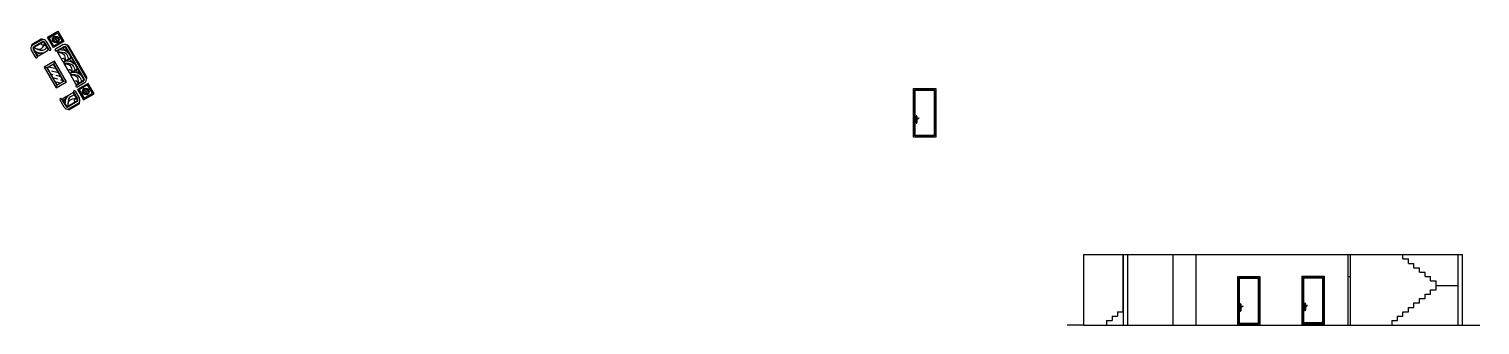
# Model space of a CAD drawing. Header units: inches. Extents: x -632098 to 183481, y -347495 to 63412.
# Drawn here: x 2.6 to 68.5, y -26.2 to -12.7 of the extents above; entities that cross this region are included whole.
import ezdxf

# ---------------------------------------------------------------- set-up
doc = ezdxf.new("R2010")
doc.units = ezdxf.units.IN
doc.header["$MEASUREMENT"] = 0
doc.layers.add('DOOR', color=2, linetype='Continuous')
doc.layers.add('INS', color=3, linetype='Continuous')
doc.layers.add('furniture', color=6, linetype='Continuous', lineweight=5)
doc.layers.add('wall', color=7, linetype='Continuous', lineweight=40)

# ---------------------------------------------------------------- blocks, each defined once
blk = doc.blocks.new('A$C2C1605CC')
at = {"layer": 'DOOR'}
for points in [[(0, 0.269), (0, 0.069)], [(0.03, 0.138), (0.03, 0.136), (0.029, 0.132), (0.031, 0.131), (0.031, 0.127), (0.03, 0.126), (0.03, 0.123), (0.029, 0.12), (0.03, 0.118)], [(0.06, 0.212), (0.06, 0.269)], [(0.06, 0.069), (0.06, 0.204)]]:
    blk.add_lwpolyline(points, dxfattribs=at)
for centre, radius in [((0.03, 0.217), 0.01), ((0.134, 0.234), 0.00531)]:
    blk.add_circle(centre, radius, dxfattribs=at)
for centre, radius, start, end in [((0.032, 0.279), 0.0329, 129.37922, 196.81697), ((0.032, 0.06), 0.0329, 163.18303, 230.62078), ((0.03, 0.309), 0.02, 118.95502, 194.47751), ((0.03, 0.029), 0.02, 165.52249, 241.04498), ((0.03, 0.217), 0.0153, 27.05251, 347.21947), ((0.03, 0.329), 0.01, 345.52249, 194.47751), ((0.03, 0.132), 0.01, 298.01607, 241.98393), ((0.03, 0.009), 0.01, 165.52249, 14.47751), ((0.03, 0.119), 0.00635, 137.69971, 42.30029), ((0.03, 0.309), 0.02, 345.52249, 61.04498), ((0.03, 0.029), 0.02, 298.95502, 14.47751), ((0.082, 0.261), 0.0532, 223.55927, 331.18271), ((0.082, 0.255), 0.0556, 227.47847, 333.11705), ((0.028, 0.279), 0.0329, 343.18303, 50.62078), ((0.028, 0.06), 0.0329, 309.37922, 16.81697)]:
    blk.add_arc(centre, radius, start, end, dxfattribs=at)
blk = doc.blocks.new('SF12')
at = {"layer": 'INS', "color": 81}
for p, q in [((910, 0), (-910, 0)), ((0, 0), (140, 0)), ((-1805, -101), (-1205, -101)), ((-1805, -701), (-1805, -101)), ((-1205, -701), (-1805, -701)), ((-1755, -151), (-1255, -151)), ((-1755, -651), (-1755, -151)), ((-1255, -651), (-1755, -651)), ((-1745, -161), (-1265, -161)), ((-1745, -641), (-1745, -161)), ((-1265, -641), (-1745, -641)), ((-1723, -401), (-1286, -401)), ((-1505, -183), (-1505, -619)), ((-1265, -161), (-1265, -641)), ((-1255, -151), (-1255, -651)), ((-1205, -101), (-1205, -701)), ((-1090, -230), (-1090, -650)), ((-990, -230), (-990, -650)), ((-960, -230), (-960, -600)), ((910, -50), (-910, -50)), ((910, -150), (-910, -150)), ((-390, -180), (-910, -180)), ((-910, -650), (-390, -650)), ((-340, -600), (-340, -230)), ((-310, -230), (-310, -600)), ((260, -180), (-260, -180)), ((-260, -650), (260, -650)), ((310, -600), (310, -230)), ((340, -230), (340, -600)), ((910, -180), (390, -180)), ((390, -650), (910, -650)), ((960, -600), (960, -230)), ((990, -650), (990, -230)), ((1090, -650), (1090, -230)), ((1805, -101), (1205, -101)), ((1205, -101), (1205, -701)), ((1205, -701), (1805, -701)), ((1755, -151), (1255, -151)), ((1255, -151), (1255, -651)), ((1255, -651), (1755, -651)), ((1745, -161), (1265, -161)), ((1265, -161), (1265, -641)), ((1265, -641), (1745, -641)), ((1723, -401), (1286, -401)), ((1505, -183), (1505, -619)), ((1745, -641), (1745, -161)), ((1755, -651), (1755, -151)), ((1805, -701), (1805, -101)), ((-1879, -1028), (-1879, -1548)), ((-1829, -1028), (-1829, -1548)), ((-1729, -1028), (-1729, -1548)), ((-1699, -1028), (-1699, -1548)), ((-1229, -848), (-1649, -848)), ((-1229, -948), (-1649, -948)), ((-1279, -978), (-1649, -978)), ((-1229, -1548), (-1229, -1028)), ((-600, -1000), (-600, -1600)), ((-600, -1000), (-500, -1100)), ((600, -1000), (-600, -1000)), ((500, -1100), (-500, -1100)), ((-500, -1100), (-500, -1500)), ((490, -1110), (-490, -1110)), ((-490, -1110), (-490, -1490)), ((-490, -1381), (-284, -1174)), ((-480, -1146), (-444, -1110)), ((-312, -1427), (-312, -1427)), ((-255, -1371), (5, -1110)), ((-227, -1118), (-227, -1118)), ((-150, -1490), (-59, -1399)), ((-3, -1343), (-3, -1343)), ((53, -1287), (230, -1110)), ((74, -1490), (250, -1315)), ((299, -1490), (490, -1299)), ((306, -1259), (306, -1259)), ((362, -1202), (454, -1110)), ((490, -1490), (490, -1110)), ((600, -1000), (500, -1100)), ((500, -1500), (500, -1100)), ((600, -1600), (600, -1000)), ((1229, -848), (1649, -848)), ((1229, -948), (1649, -948)), ((1229, -1548), (1229, -1028)), ((1279, -978), (1649, -978)), ((1699, -1028), (1699, -1548)), ((1729, -1028), (1729, -1548)), ((1829, -1028), (1829, -1548)), ((1879, -1028), (1879, -1548)), ((-1649, -1598), (-1279, -1598)), ((-1649, -1628), (-1229, -1628)), ((-1649, -1728), (-1229, -1728)), ((-500, -1500), (-600, -1600)), ((-600, -1600), (600, -1600)), ((-500, -1500), (500, -1500)), ((-490, -1490), (490, -1490)), ((-375, -1490), (-368, -1483)), ((500, -1500), (600, -1600)), ((1649, -1628), (1229, -1628)), ((1649, -1728), (1229, -1728)), ((1649, -1598), (1279, -1598))]:
    blk.add_line(p, q, dxfattribs=at)
for centre, radius in [((-1505, -401), 168), ((-1505, -401), 118), ((1505, -401), 168), ((1505, -401), 118)]:
    blk.add_circle(centre, radius, dxfattribs=at)
for centre, radius, start, end in [((-910, -80), 80, 90, 171.61446), ((910, -80), 80, 8.38554, 90), ((-910, -230), 180, 90, 180), ((-1040, -650), 50, 180, 0), ((-910, -230), 80, 90, 180), ((-910, -230), 50, 90, 180), ((-910, -600), 50, 180, 270), ((-390, -230), 50, 0, 90), ((-390, -600), 50, 270, 0), ((-260, -230), 50, 90, 180), ((-260, -600), 50, 180, 270), ((260, -230), 50, 0, 90), ((260, -600), 50, 270, 0), ((390, -230), 50, 90, 180), ((390, -600), 50, 180, 270), ((910, -230), 180, 0, 90), ((910, -230), 80, 0, 90), ((910, -230), 50, 0, 90), ((910, -600), 50, 270, 0), ((1040, -650), 50, 180, 0), ((-1799, -1028), 80, 98.38554, 180), ((-1649, -1028), 180, 90, 180), ((-1649, -1028), 80, 90, 180), ((-1649, -1028), 50, 90, 180), ((-1279, -1028), 50, 0, 90), ((-1229, -898), 50, 270, 90), ((1229, -898), 50, 90, 270), ((1279, -1028), 50, 90, 180), ((1649, -1028), 180, 0, 90), ((1649, -1028), 80, 0, 90), ((1649, -1028), 50, 0, 90), ((1799, -1028), 80, 0, 81.61446), ((-1799, -1548), 80, 180, 261.61446), ((-1649, -1548), 180, 180, 270), ((-1649, -1548), 80, 180, 270), ((-1649, -1548), 50, 180, 270), ((-1279, -1548), 50, 270, 0), ((-1229, -1678), 50, 270, 90), ((1229, -1678), 50, 90, 270), ((1279, -1548), 50, 180, 270), ((1649, -1548), 50, 270, 0), ((1649, -1548), 80, 270, 0), ((1649, -1548), 180, 270, 0), ((1799, -1548), 80, 278.38554, 0)]:
    blk.add_arc(centre, radius, start, end, dxfattribs=at)
for points in [[(-960, -304), (-592, -180)], [(-960, -474), (-856, -330), (-592, -180)], [(-340, -319), (-614, -312), (-910, -650)], [(-910, -650), (-679, -432), (-340, -515)], [(-340, -515), (-498, -561), (-498, -650)], [(-310, -304), (58, -180)], [(-310, -474), (-206, -330), (58, -180)], [(310, -319), (36, -312), (-260, -650)], [(-260, -650), (-29, -432), (310, -515)], [(310, -515), (152, -561), (152, -650)], [(340, -304), (708, -180)], [(340, -474), (444, -330), (708, -180)], [(960, -319), (686, -312), (390, -650)], [(390, -650), (621, -432), (960, -515)], [(960, -515), (802, -561), (802, -650)], [(-1565, -978), (-1610, -1136), (-1699, -1136)], [(-1369, -978), (-1361, -1253), (-1699, -1548)], [(-1699, -1548), (-1482, -1317), (-1565, -978)], [(-1523, -1598), (-1380, -1494), (-1229, -1230)], [(-1354, -1598), (-1229, -1230)], [(1523, -1598), (1380, -1494), (1229, -1230)], [(1354, -1598), (1229, -1230)], [(1369, -978), (1361, -1253), (1699, -1548)], [(1699, -1548), (1482, -1317), (1565, -978)], [(1565, -978), (1610, -1136), (1699, -1136)]]:
    blk.add_spline(points, degree=3, dxfattribs=at)

msp = doc.modelspace()

# ---------------------------------------------------------------- linework, layer by layer
at = {"color": 152, "true_color": 0x2776bb}
for p, q in [((50.4692, -22.9776), (50.4692, -26.1776)), ((52.2692, -25.5776), (52.2692, -22.9776)), ((52.4692, -22.9776), (52.4692, -26.1776)), ((54.5192, -22.9776), (54.5192, -26.1776)), ((55.5692, -22.9776), (55.5692, -26.1776)), ((62.4692, -22.9776), (62.4692, -26.1776)), ((62.5692, -22.9776), (62.5692, -26.1776)), ((67.4692, -26.1776), (67.4692, -22.9776)), ((67.6692, -26.1776), (67.6692, -22.9776)), ((52.0192, -25.5776), (52.0192, -25.7776)), ((51.7692, -25.7776), (51.7692, -25.9776))]:
    msp.add_line(p, q, dxfattribs=at)
for p, q in [((50.4692, -22.9776), (67.4692, -22.9776)), ((52.2692, -22.9776), (52.2692, -26.1776)), ((52.2692, -22.9776), (52.2692, -26.1776)), ((67.4692, -22.9776), (67.6692, -22.9776)), ((64.9692, -23.1776), (65.2192, -23.1776)), ((65.2192, -23.3776), (65.4692, -23.3776)), ((65.4692, -23.5776), (65.7192, -23.5776)), ((65.4692, -23.5776), (65.7192, -23.5776)), ((62.4692, -23.9776), (62.5692, -23.9776)), ((65.7192, -23.7776), (65.9692, -23.7776)), ((65.7192, -23.7776), (65.9692, -23.7776)), ((65.9692, -23.9776), (66.2192, -23.9776)), ((65.9692, -23.9776), (66.2192, -23.9776)), ((66.2192, -24.1776), (66.4692, -24.1776)), ((65.7192, -24.9776), (65.9692, -24.9776)), ((65.9692, -24.7776), (66.2192, -24.7776)), ((66.2192, -24.5776), (66.4692, -24.5776)), ((66.4692, -24.3776), (66.7192, -24.3776)), ((66.4692, -24.3776), (67.4692, -24.3776)), ((52.0192, -25.5776), (52.2692, -25.5776)), ((57.4692, -25.3776), (57.6292, -25.3776)), ((64.9692, -25.5776), (65.2192, -25.5776)), ((65.2192, -25.3776), (65.4692, -25.3776)), ((65.2192, -25.3776), (65.4692, -25.3776)), ((65.4692, -25.1776), (65.7192, -25.1776)), ((65.4692, -25.1776), (65.7192, -25.1776)), ((50.4692, -26.1776), (49.73351, -26.1776)), ((50.4692, -26.1776), (67.6692, -26.1776)), ((51.5192, -25.9776), (51.7692, -25.9776)), ((51.5192, -25.9776), (51.5192, -26.1776)), ((51.7692, -25.7776), (52.0192, -25.7776)), ((64.4692, -25.9776), (64.7192, -25.9776)), ((64.4692, -25.9776), (64.4692, -26.1776)), ((64.7192, -25.7776), (64.9692, -25.7776)), ((67.6692, -26.1776), (68.46433, -26.1776))]:
    msp.add_line(p, q)
at = {"color": 85, "true_color": 0x58ba48}
for p, q in [((64.9692, -23.1776), (64.9692, -22.9776)), ((65.2192, -23.3776), (65.2192, -23.1776)), ((65.4692, -23.5776), (65.4692, -23.3776)), ((65.7192, -23.7776), (65.7192, -23.5776)), ((65.9692, -23.9776), (65.9692, -23.7776)), ((66.2192, -24.1776), (66.2192, -23.9776)), ((66.4692, -24.5776), (66.4692, -24.1776)), ((65.7192, -25.1776), (65.7192, -24.9776)), ((65.9692, -24.9776), (65.9692, -24.7776)), ((66.2192, -24.7776), (66.2192, -24.5776)), ((64.9692, -25.7776), (64.9692, -25.5776)), ((65.2192, -25.5776), (65.2192, -25.3776)), ((65.4692, -25.3776), (65.4692, -25.1776)), ((64.7192, -25.9776), (64.7192, -25.7776))]:
    msp.add_line(p, q, dxfattribs=at)
at = {"layer": 'DOOR'}
for points in [[(42.76037, -15.43874), (43.76037, -15.43874), (43.76037, -17.63874), (42.76037, -17.63874)], [(42.81037, -15.48874), (43.71037, -15.48874), (43.71037, -17.58874), (42.81037, -17.58874), (42.81037, -15.48874)], [(57.4692, -23.9776), (58.4692, -23.9776), (58.4692, -26.1776), (57.4692, -26.1776)], [(57.5192, -24.0276), (58.4192, -24.0276), (58.4192, -26.1276), (57.5192, -26.1276), (57.5192, -24.0276)], [(60.3942, -23.95459), (61.3942, -23.95459), (61.3942, -26.15459), (60.3942, -26.15459)], [(60.4442, -24.00459), (61.3442, -24.00459), (61.3442, -26.10459), (60.4442, -26.10459), (60.4442, -24.00459)]]:
    msp.add_lwpolyline(points, close=True, dxfattribs=at)
at = {"layer": 'DOOR', "color": 1}
for points in [[(42.83537, -15.51374), (43.68537, -15.51374), (43.68537, -17.56374), (42.83537, -17.56374)], [(57.5442, -24.0526), (58.3942, -24.0526), (58.3942, -26.1026), (57.5442, -26.1026)], [(60.4692, -24.02959), (61.3192, -24.02959), (61.3192, -26.07959), (60.4692, -26.07959)]]:
    msp.add_lwpolyline(points, close=True, dxfattribs=at)

# ---------------------------------------------------------------- block references
at = {"layer": 'furniture', "color": 240, "true_color": 0xed1f24, "xscale": 0.0009072000000000003, "yscale": 0.0009072000000000003, "zscale": 0.0009072000000000003, "rotation": 299.9999999999999}
msp.add_blockref('SF12', (4.82152, -14.2068), dxfattribs=at)
at = {"layer": 'wall'}
for p in [(42.86037, -17.00874), (57.5692, -25.5476), (60.4942, -25.52459)]:
    msp.add_blockref('A$C2C1605CC', p, dxfattribs=at)

doc.saveas('drawing.dxf')
